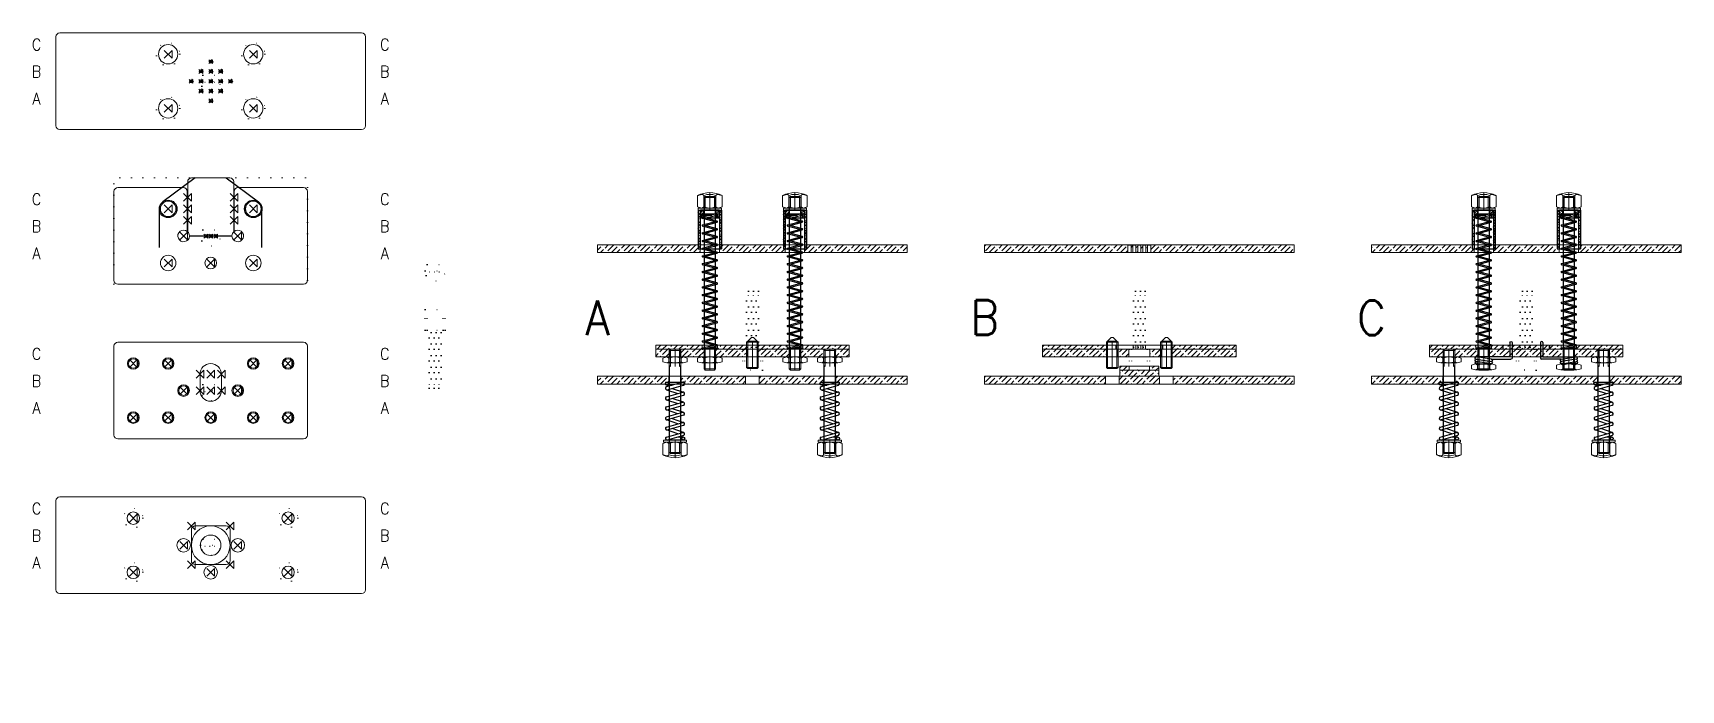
# Model space of a CAD drawing. Header units: millimetres. Extents: x 14 to 440, y -17 to 152.
import ezdxf
from ezdxf.enums import TextEntityAlignment as Align

# ---------------------------------------------------------------- set-up
doc = ezdxf.new("R2010")
doc.units = ezdxf.units.MM
doc.linetypes.add('ACAD_ISO07W100', pattern=[3, 0.1, -2.9])
doc.linetypes.add('DASHDOT', pattern=[25.4, 12.7, -6.3, 0.1, -6.3])
doc.layers.get('0').update_dxf_attribs({"color": 18, "lineweight": 13, "true_color": 0x000000})
for name, color, linetype, lineweight, true_color in [('1.Plates ... 1.0.Top view', 18, 'Continuous', 13, 0x000000), ('1.Plates ... 1.1.Route+chamfer', 18, 'ACAD_ISO07W100', 13, 0x000000), ('1.Plates ... 1.2.Side view', 18, 'Continuous', 13, 0x000000), ('1.Plates ... 1.3.Tracing', 18, 'Continuous', 9, 0x000000), ('4.Standard parts', 18, 'Continuous', 13, 0x000000)]:
    doc.layers.add(name, color=color, linetype=linetype, lineweight=lineweight, true_color=true_color)
doc.layers.add('2.Custom parts ... 2.1.Rods', color=2, linetype='Continuous', lineweight=25)
doc.layers.add('2.Custom parts ... 2.2.Tubes', color=2, linetype='Continuous', lineweight=25)
doc.layers.add('3.Springs', color=4, linetype='Continuous')
doc.layers.add('8.TO92 outlines', color=18, linetype='ACAD_ISO07W100', true_color=0x000000)
doc.layers.add('9.Dimensions', color=18, linetype='Continuous', true_color=0x000000)
doc.styles.add('textstyle3', font='Standard')

msp = doc.modelspace()

# ---------------------------------------------------------------- texts
at = {"layer": '9.Dimensions', "style": 'textstyle3'}
for s, height, p in [('C', 3, (15, 151)), ('C', 3, (105, 151)), ('B', 3, (15, 144)), ('B', 3, (105, 144)), ('A', 3, (15, 137)), ('A', 3, (105, 137)), ('C', 3, (15, 111)), ('C', 3, (105, 111)), ('B', 3, (15, 104)), ('B', 3, (105, 104)), ('A', 3, (15, 97)), ('A', 3, (105, 97)), ('A', 9, (160, 83.3)), ('B', 9, (260, 83.41)), ('C', 9, (360, 83.3)), ('C', 3, (15, 71)), ('C', 3, (105, 71)), ('B', 3, (15, 64)), ('B', 3, (105, 64)), ('A', 3, (15, 57)), ('A', 3, (105, 57)), ('C', 3, (15, 31)), ('C', 3, (105, 31)), ('B', 3, (15, 24)), ('B', 3, (105, 24)), ('A', 3, (15, 17)), ('A', 3, (105, 17))]:
    msp.add_text(s, height=height, dxfattribs=at).set_placement(p, align=Align.TOP_CENTER)

# ---------------------------------------------------------------- blocks, each defined once
blk = doc.blocks.new('M3_thread_hole')
at = {"color": 0, "linetype": 'Continuous', "lineweight": 0}
for radius in [1.5, 1.23]:
    blk.add_circle((0, 0), radius, dxfattribs=at)
blk = doc.blocks.new('M3_thread_hole_a')
at = {"color": 0, "linetype": 'Continuous', "lineweight": 0}
for p, q in [((0, 1.5), (2, 1.5)), ((0, 1.2295), (2, 1.2295)), ((0, -1.2295), (2, -1.2295)), ((0, -1.5), (2, -1.5))]:
    blk.add_line(p, q, dxfattribs=at)
blk = doc.blocks.new('spring_0.8x5x15')
at = {"color": 0}
for p, q in [((-2.23, 13.02), (0.75, 12.03)), ((1.99, 14.98), (-2.21, 13.78)), ((-2.1, 15), (2.1, 15)), ((-2.1, 14.2), (-0.76, 14.2)), ((-1.99, 13.02), (2.21, 14.22)), ((-0.75, 13.37), (2.23, 12.38)), ((-2.23, 10.42), (0.75, 9.43)), ((-2.21, 11.18), (1.99, 12.38)), ((-2.21, 8.58), (1.99, 9.78)), ((-1.99, 10.42), (2.21, 11.62)), ((-1.99, 7.82), (2.21, 9.02)), ((2.23, 9.78), (-0.75, 10.77)), ((0.75, 6.83), (-2.23, 7.82)), ((0.75, 4.23), (-2.23, 5.22)), ((-2.21, 5.98), (1.99, 7.18)), ((-2.21, 3.38), (1.99, 4.58)), ((2.21, 6.42), (-1.99, 5.22)), ((-0.75, 8.17), (2.23, 7.18)), ((-0.75, 5.57), (2.23, 4.58)), ((0.75, 1.63), (-2.23, 2.62)), ((-2.21, 0.78), (1.99, 1.98)), ((2.1, 0), (-2.1, 0)), ((-1.99, 2.62), (2.21, 3.82)), ((2.21, 1.22), (-1.99, 0.02)), ((2.23, 1.98), (-0.75, 2.97)), ((0.76, 0.8), (2.1, 0.8))]:
    blk.add_line(p, q, dxfattribs=at)
for centre in [(-2.1, 14.6), (2.1, 0.4)]:
    blk.add_circle(centre, 0.4, dxfattribs=at)
for centre, start, end in [((-2.1, 13.4), 105.9454, 285.9454), ((2.1, 14.6), 285.9454, 105.9454), ((-2.1, 10.8), 105.9454, 285.9454), ((-2.1, 8.2), 105.9454, 285.9454), ((2.1, 12), 285.9454, 105.9454), ((2.1, 9.4), 285.9454, 105.9454), ((-2.1, 5.6), 105.9454, 285.9454), ((2.1, 6.8), 285.9454, 105.9454), ((2.1, 4.2), 285.9454, 105.9454), ((-2.1, 3), 105.9454, 285.9454), ((-2.1, 0.4), 105.9454, 285.9454), ((2.1, 1.6), 285.9454, 105.9454)]:
    blk.add_arc(centre, 0.4, start, end, dxfattribs=at)
blk = doc.blocks.new('spring_tube')
at = {"transparency": 33554687}
h = blk.add_hatch(dxfattribs=at)
h.set_pattern_fill('ACAD_ISO02W100', color=0, scale=0.1, angle=45, style=0, pattern_type=0)
h.paths.add_polyline_path([(-3, 10), (-3, 0), (-2.5, 0), (-2.5, 10)], flags=0)
h.paths.add_polyline_path([(2.5, 10), (3, 10), (3, 0), (2.5, 0)], flags=0)
at = {"color": 0}
for p, q in [((-3, 10), (-3, 0)), ((-3, 10), (-2.5, 10)), ((-2.5, 10), (-2.5, 0)), ((-2.5, 10), (2.5, 10)), ((2.5, 10), (2.5, 0)), ((2.5, 10), (3, 10)), ((3, 10), (3, 0)), ((-3, 0), (-2.5, 0)), ((-2.5, 0), (2.5, 0)), ((2.5, 0), (3, 0))]:
    blk.add_line(p, q, dxfattribs=at)
blk = doc.blocks.new('spring_stopper')
at = {"transparency": 33554687}
h = blk.add_hatch(dxfattribs=at)
h.set_pattern_fill('ACAD_ISO02W100', color=0, scale=0.1, angle=45, style=0, pattern_type=0)
h.paths.add_polyline_path([(2, 0), (2.45, 0), (2.45, 2), (1.6, 2), (1.6, 1.17), (2, 1)], flags=0)
h.paths.add_polyline_path([(-2, 1), (-1.6, 1.17), (-1.6, 2), (-2.45, 2), (-2.45, 0), (-2, 0)], flags=0)
at = {"color": 0}
for p, q in [((-1.6, 2), (-2.45, 2)), ((-2.45, 2), (-2.45, 0)), ((-2.45, 0), (-2, 0)), ((-2, 1), (-1.6, 1.17)), ((-2, 0), (-2, 1)), ((-2, 0), (2, 0)), ((1.6, 2), (-1.6, 2)), ((-1.6, 2), (-1.6, 1.17)), ((-1.6, 1.17), (-1.6, 0)), ((2.45, 2), (1.6, 2)), ((1.6, 1.17), (1.6, 2)), ((1.6, 0), (1.6, 1.17)), ((1.6, 1.17), (2, 1)), ((2, 0), (2, 1)), ((2, 0), (2.45, 0)), ((2.45, 0), (2.45, 2))]:
    blk.add_line(p, q, dxfattribs=at)
blk = doc.blocks.new('spring_0.3x4x35')
at = {"color": 0}
for p, q in [((1.82, 35), (-1.88, 34.15)), ((-1.85, 35), (1.85, 35)), ((-1.85, 34.7), (0.53, 34.7)), ((-1.82, 33.85), (1.88, 34.7)), ((-1.89, 33.86), (1.28, 33)), ((-1.89, 32.14), (1.81, 33.14)), ((1.28, 31), (-1.89, 31.86)), ((-1.89, 30.14), (1.81, 31.14)), ((1.28, 29), (-1.89, 29.86)), ((-1.81, 31.86), (1.89, 32.86)), ((-1.81, 29.86), (1.89, 30.86)), ((1.89, 31.14), (-1.28, 32)), ((1.89, 29.14), (-1.28, 30)), ((1.89, 33.14), (-1.23, 33.99)), ((-1.89, 28.14), (1.81, 29.14)), ((1.28, 27), (-1.89, 27.86)), ((-1.89, 26.14), (1.81, 27.14)), ((1.28, 25), (-1.89, 25.86)), ((-1.81, 27.86), (1.89, 28.86)), ((-1.81, 25.86), (1.89, 26.86)), ((1.89, 27.14), (-1.28, 28)), ((1.89, 25.14), (-1.28, 26)), ((-1.89, 24.14), (1.81, 25.14)), ((1.28, 23), (-1.89, 23.86)), ((-1.89, 22.14), (1.81, 23.14)), ((1.28, 21), (-1.89, 21.86)), ((-1.81, 23.86), (1.89, 24.86)), ((-1.81, 21.86), (1.89, 22.86)), ((1.89, 23.14), (-1.28, 24)), ((1.89, 21.14), (-1.28, 22)), ((-1.89, 20.14), (1.81, 21.14)), ((1.28, 19), (-1.89, 19.86)), ((-1.89, 18.14), (1.81, 19.14)), ((1.28, 17), (-1.89, 17.86)), ((-1.89, 16.14), (1.81, 17.14)), ((-1.81, 19.86), (1.89, 20.86)), ((-1.81, 17.86), (1.89, 18.86)), ((1.89, 19.14), (-1.28, 20)), ((1.89, 17.14), (-1.28, 18)), ((1.28, 15), (-1.89, 15.86)), ((-1.89, 14.14), (1.81, 15.14)), ((1.28, 13), (-1.89, 13.86)), ((-1.89, 12.14), (1.81, 13.14)), ((-1.81, 15.86), (1.89, 16.86)), ((-1.81, 13.86), (1.89, 14.86)), ((-1.81, 11.86), (1.89, 12.86)), ((1.89, 15.14), (-1.28, 16)), ((1.89, 13.14), (-1.28, 14)), ((1.28, 11), (-1.89, 11.86)), ((-1.89, 10.14), (1.81, 11.14)), ((1.28, 9), (-1.89, 9.86)), ((-1.89, 8.14), (1.81, 9.14)), ((-1.81, 9.86), (1.89, 10.86)), ((-1.81, 7.86), (1.89, 8.86)), ((1.89, 11.14), (-1.28, 12)), ((1.89, 9.14), (-1.28, 10)), ((1.28, 7), (-1.89, 7.86)), ((-1.89, 6.14), (1.81, 7.14)), ((1.28, 5), (-1.89, 5.86)), ((-1.89, 4.14), (1.81, 5.14)), ((-1.81, 5.86), (1.89, 6.86)), ((-1.81, 3.86), (1.89, 4.86)), ((1.89, 7.14), (-1.28, 8)), ((1.89, 5.14), (-1.28, 6)), ((1.28, 3), (-1.89, 3.86)), ((-1.89, 2.14), (1.81, 3.14)), ((1.23, 1.01), (-1.89, 1.86)), ((1.82, 1.15), (-1.88, 0.3)), ((1.85, 0), (-1.85, 0)), ((-1.82, 0), (1.88, 0.85)), ((-1.81, 1.86), (1.89, 2.86)), ((1.89, 3.14), (-1.28, 4)), ((1.89, 1.14), (-1.28, 2)), ((1.85, 0.3), (-0.53, 0.3))]:
    blk.add_line(p, q, dxfattribs=at)
for centre in [(-1.85, 34.85), (1.85, 0.15)]:
    blk.add_circle(centre, 0.15, dxfattribs=at)
for centre, start, end in [((-1.85, 34), 102.9381, 282.9381), ((1.85, 34.85), 282.9381, 102.9381), ((-1.85, 32), 105.124, 285.124), ((-1.85, 30), 105.124, 285.124), ((1.85, 33), 285.124, 105.124), ((1.85, 31), 285.124, 105.124), ((-1.85, 28), 105.124, 285.124), ((-1.85, 26), 105.124, 285.124), ((1.85, 29), 285.124, 105.124), ((1.85, 27), 285.124, 105.124), ((-1.85, 24), 105.124, 285.124), ((-1.85, 22), 105.124, 285.124), ((1.85, 25), 285.124, 105.124), ((1.85, 23), 285.124, 105.124), ((-1.85, 20), 105.124, 285.124), ((-1.85, 18), 105.124, 285.124), ((1.85, 21), 285.124, 105.124), ((1.85, 19), 285.124, 105.124), ((1.85, 17), 285.124, 105.124), ((-1.85, 16), 105.124, 285.124), ((-1.85, 14), 105.124, 285.124), ((1.85, 15), 285.124, 105.124), ((1.85, 13), 285.124, 105.124), ((-1.85, 12), 105.124, 285.124), ((-1.85, 10), 105.124, 285.124), ((1.85, 11), 285.124, 105.124), ((1.85, 9), 285.124, 105.124), ((-1.85, 8), 105.124, 285.124), ((-1.85, 6), 105.124, 285.124), ((1.85, 7), 285.124, 105.124), ((1.85, 5), 285.124, 105.124), ((-1.85, 4), 105.124, 285.124), ((-1.85, 2), 105.124, 285.124), ((-1.85, 0.15), 102.9381, 282.9381), ((1.85, 3), 285.124, 105.124), ((1.85, 1), 282.9381, 102.9381)]:
    blk.add_arc(centre, 0.15, start, end, dxfattribs=at)
blk = doc.blocks.new('M3_thin_nut')
at = {"color": 0, "linetype": 'Continuous', "lineweight": 0}
for p, q in [((-0.775, 2.1), (-0.475, 3.175426)), ((-0.775, 0), (-0.775, 2.1)), ((-0.775, 2.1), (-0.475, 1.587713)), ((-0.475, 1.587713), (-0.775, 0.3)), ((-0.775, 0), (-0.775, -2.1)), ((0.775, 2.1), (0.475, 3.175426)), ((0.775, 2.1), (0.475, 1.587713)), ((0.475, 1.587713), (0.775, 0.3)), ((0.775, 0), (0.775, 2.1)), ((0.775, 0), (0.775, -2.1)), ((-0.475, -1.587713), (-0.775, -0.3)), ((-0.775, -2.1), (-0.475, -1.587713)), ((-0.775, -2.1), (-0.475, -3.175426)), ((0.475, -1.587713), (0.775, -0.3)), ((0.775, -2.1), (0.475, -1.587713)), ((0.775, -2.1), (0.475, -3.175426))]:
    blk.add_line(p, q, dxfattribs=at)
for p, q in [((-0.475, 3.175426), (0.475, 3.175426)), ((-0.475, 1.587713), (0.475, 1.587713)), ((-0.475, -1.587713), (0.475, -1.587713)), ((-0.475, -3.175426), (0.475, -3.175426))]:
    blk.add_line(p, q)
blk = doc.blocks.new('M3_washer')
at = {"color": 0, "linetype": 'Continuous', "lineweight": 0}
for p, q in [((-0.25, 3), (0.25, 3)), ((-0.25, -3), (-0.25, 3)), ((0.25, 3), (0.25, -3)), ((0.25, -3), (-0.25, -3))]:
    blk.add_line(p, q, dxfattribs=at)
at = {"color": 12, "linetype": 'DASHDOT', "lineweight": 0}
blk.add_line((-0.25, 0), (0.25, 0), dxfattribs=at)
blk = doc.blocks.new('M3_blind_nut')
at = {"color": 12, "linetype": 'DASHDOT'}
blk.add_line((-2.8, 0), (1.2, 0), dxfattribs=at)
at = {"color": 0, "linetype": 'Continuous', "lineweight": 0}
for p, q in [((-2.05, 3.18), (0, 3.18)), ((-2.05, 1.59), (0, 1.59)), ((0.9, 3.18), (0, 3.18)), ((0.9, 1.59), (0, 1.59)), ((1.2, 2.1), (0.9, 3.18)), ((1.2, 2.1), (0.9, 1.59)), ((0.9, 1.59), (1.2, 0.3)), ((1.2, 0), (1.2, 2.1)), ((1.2, 0), (1.2, -2.1)), ((-2.05, -1.59), (0, -1.59)), ((-2.05, -3.18), (0, -3.18)), ((0.9, -1.59), (0, -1.59)), ((0.9, -3.18), (0, -3.18)), ((0.9, -1.59), (1.2, -0.3)), ((1.2, -2.1), (0.9, -1.59)), ((1.2, -2.1), (0.9, -3.18))]:
    blk.add_line(p, q, dxfattribs=at)
for centre, radius, start, end in [((4.3, 0), 7.1, 153.4218, 206.5782), ((2, 0), 4.35, 158.6001, 201.3999)]:
    blk.add_arc(centre, radius, start, end)
for points in [[(-2.05, 3.18), (-2.6, 1.8), (-2.05, 1.59)], [(-2.05, -3.18), (-2.6, -1.8), (-2.05, -1.59)]]:
    blk.add_open_spline(points, degree=2)
blk = doc.blocks.new('lower_rod')
at = {"color": 0, "linetype": 'Continuous', "lineweight": 0}
for p, q in [((-1.1935, 0), (-1.5, -0.3)), ((-1.5, -0.3), (0, -0.3)), ((-1.5, -0.3), (-1.5, -4.2)), ((-1.1935, -4.5), (-1.5, -4.2)), ((0, 0), (-1.1935, 0)), ((-1.1935, -4.5), (-1.1935, 0)), ((0, 0), (1.1935, 0)), ((1.5, -0.3), (0, -0.3)), ((1.1935, 0), (1.5, -0.3)), ((1.1935, -4.5), (1.1935, 0)), ((1.1935, -4.5), (1.5, -4.2)), ((1.5, -0.3), (1.5, -4.2)), ((-1.1935, -24), (-1.5, -24.3)), ((-1.5, -26.7), (-1.5, -24.3)), ((-1.1935, -24), (-1.1935, -27)), ((1.1935, -24), (1.5, -24.3)), ((1.1935, -24), (1.1935, -27)), ((1.5, -26.7), (1.5, -24.3)), ((-1.1935, -27), (-1.5, -26.7)), ((-1.5, -26.7), (0, -26.7)), ((0, -27), (-1.1935, -27)), ((1.5, -26.7), (0, -26.7)), ((0, -27), (1.1935, -27)), ((1.1935, -27), (1.5, -26.7))]:
    blk.add_line(p, q, dxfattribs=at)
at = {"color": 0}
for p, q in [((-1.5, -4.2), (-1.5, -24.3)), ((1.5, -24.3), (1.5, -4.2))]:
    blk.add_line(p, q, dxfattribs=at)
at = {"color": 0, "linetype": 'DASHDOT', "lineweight": 0}
for p, q in [((0, 0), (0, -4.5)), ((0, -27), (0, -24))]:
    blk.add_line(p, q, dxfattribs=at)
blk = doc.blocks.new('upper_rod')
at = {"color": 0, "linetype": 'Continuous', "lineweight": 0}
for p, q in [((-1.1935, 44.9), (-1.5, 44.6)), ((-1.5, 44.6), (0, 44.6)), ((-1.5, 44.6), (-1.5, 42.2)), ((0, 44.9), (-1.1935, 44.9)), ((-1.1935, 41.9), (-1.1935, 44.9)), ((0, 44.9), (1.1935, 44.9)), ((1.5, 44.6), (0, 44.6)), ((1.1935, 44.9), (1.5, 44.6)), ((1.1935, 41.9), (1.1935, 44.9)), ((1.5, 44.6), (1.5, 42.2)), ((-1.1935, 41.9), (-1.5, 42.2)), ((1.1935, 41.9), (1.5, 42.2)), ((-1.1935, 6), (-1.5, 5.7)), ((-1.5, 0.3), (-1.5, 5.7)), ((-1.1935, 6), (-1.1935, 0)), ((1.1935, 6), (1.5, 5.7)), ((1.1935, 6), (1.1935, 0)), ((1.5, 0.3), (1.5, 5.7)), ((-1.1935, 0), (-1.5, 0.3)), ((-1.5, 0.3), (0, 0.3)), ((0, 0), (-1.1935, 0)), ((1.5, 0.3), (0, 0.3)), ((0, 0), (1.1935, 0)), ((1.1935, 0), (1.5, 0.3))]:
    blk.add_line(p, q, dxfattribs=at)
at = {"color": 0, "linetype": 'DASHDOT', "lineweight": 0}
for p, q in [((0, 44.9), (0, 41.9)), ((0, 0), (0, 6))]:
    blk.add_line(p, q, dxfattribs=at)
at = {"color": 0}
for p, q in [((-1.5, 42.2), (-1.5, 5.7)), ((1.5, 5.7), (1.5, 42.2))]:
    blk.add_line(p, q, dxfattribs=at)
blk = doc.blocks.new('M3_adj_screw')
at = {"color": 0, "linetype": 'Continuous', "lineweight": 0}
for p, q in [((-0.274, 0), (-1.1935, -0.9)), ((-1.1935, -0.9), (-1.5, -1.2)), ((-1.5, -1.2), (0, -1.2)), ((-1.5, -7.7), (-1.5, -1.2)), ((0, -0.9), (-1.1935, -0.9)), ((-1.1935, -0.9), (-1.1935, -8)), ((0, -0.9), (1.1935, -0.9)), ((1.5, -1.2), (0, -1.2)), ((0.274, 0), (1.1935, -0.9)), ((1.1935, -0.9), (1.5, -1.2)), ((1.1935, -0.9), (1.1935, -8)), ((1.5, -7.7), (1.5, -1.2)), ((-1.1935, -8), (-1.5, -7.7)), ((-1.5, -7.7), (0, -7.7)), ((0, -8), (-1.1935, -8)), ((1.5, -7.7), (0, -7.7)), ((0, -8), (1.1935, -8)), ((1.1935, -8), (1.5, -7.7))]:
    blk.add_line(p, q, dxfattribs=at)
at = {"color": 0}
blk.add_line((-0.274, 0), (0.274, 0), dxfattribs=at)
at = {"color": 12, "linetype": 'DASHDOT', "lineweight": 0}
blk.add_line((0, -8), (0, -0.9), dxfattribs=at)
blk = doc.blocks.new('M5_washer')
at = {"color": 0, "linetype": 'Continuous', "lineweight": 0}
for radius in [5, 2.65]:
    blk.add_circle((0, 0), radius, dxfattribs=at)
blk = doc.blocks.new('tspring_0.6x4.5x1.8')
at = {"color": 0}
for p, q in [((-7.35, 5.5), (-7.35, 1.5)), ((-6.75, 5.5), (-6.75, 1.8)), ((-1.95, 1.2), (-7.05, 1.2)), ((-6.75, 1.8), (1.95, 1.8)), ((-2, 1.2), (1.9, 1.8)), ((1.9, 1.2), (-2, 0.6)), ((1.95, 0), (-1.95, 0)), ((-1.9, 0), (2, 0.6))]:
    blk.add_line(p, q, dxfattribs=at)
blk.add_circle((1.95, 0.3), 0.3, dxfattribs=at)
for centre, start, end in [((-7.05, 5.5), 0, 180), ((-7.05, 1.5), 180, 270), ((-1.95, 0.9), 90, 291.1272), ((-1.95, 0.3), 90, 278.7462), ((1.95, 1.5), 270, 98.7462), ((1.95, 0.9), 270, 98.7462)]:
    blk.add_arc(centre, 0.3, start, end, dxfattribs=at)
blk = doc.blocks.new('TO92_top')
at = {"color": 0, "linetype": 'ByBlock', "lineweight": -2}
for p, q in [((-2.6, 0), (2.6, 0)), ((-2.05, 1.6), (2.05, 1.6))]:
    blk.add_line(p, q, dxfattribs=at)
at = {"color": 0, "linetype": 'ByBlock', "lineweight": -2, "flags": 128}
for points in [[(-1.54, -0.25), (-1, -0.25), (-1, 0.25), (-1.54, 0.25)], [(-0.27, -0.25), (0.27, -0.25), (0.27, 0.25), (-0.27, 0.25)], [(1, -0.25), (1.54, -0.25), (1.54, 0.25), (1, 0.25)]]:
    blk.add_lwpolyline(points, close=True, dxfattribs=at)
at = {"color": 0, "linetype": 'ByBlock', "lineweight": -2}
blk.add_arc((0, 0), 2.6, 142.0201, 37.9799, dxfattribs=at)
blk = doc.blocks.new('TO92_front')
at = {"color": 0, "linetype": 'ByBlock', "lineweight": -2}
for p, q in [((-2.6, 5.4), (2.6, 5.4)), ((-2.6, 0), (-2.6, 5.4)), ((-2.05, 0), (-2.05, 5.4)), ((2.05, 0), (2.05, 5.4)), ((2.6, 0), (2.6, 5.4)), ((-2.6, 0), (2.6, 0))]:
    blk.add_line(p, q, dxfattribs=at)
at = {"color": 0, "linetype": 'ByBlock', "lineweight": -2, "flags": 128}
for points in [[(-1.54, -15), (-1, -15), (-1, 0), (-1.54, 0)], [(-0.27, -15), (0.27, -15), (0.27, 0), (-0.27, 0)], [(1, -15), (1.54, -15), (1.54, 0), (1, 0)]]:
    blk.add_lwpolyline(points, close=True, dxfattribs=at)
blk = doc.blocks.new('trace_large')
at = {"layer": '1.Plates ... 1.3.Tracing'}
for p, q in [((-1, 1), (1, -1)), ((1, 1), (-1, -1)), ((1, -1), (1, 1))]:
    blk.add_line(p, q, dxfattribs=at)
blk = doc.blocks.new('Trace_small')
at = {"layer": '1.Plates ... 1.3.Tracing'}
for p, q in [((-0.5, 0.5), (0.5, -0.5)), ((0.5, 0.5), (-0.5, -0.5)), ((0.5, -0.5), (0.5, 0.5))]:
    blk.add_line(p, q, dxfattribs=at)

# ---------------------------------------------------------------- hatches: boundary and pattern name
at = {"layer": '1.Plates ... 1.2.Side view', "transparency": 33554687}
h = msp.add_hatch(dxfattribs=at)
h.set_pattern_fill('ACAD_ISO02W100', color=256, scale=0.2, angle=45, style=0, pattern_type=0)
h.paths.add_polyline_path([(186, 97.7), (160, 97.7), (160, 95.7), (186.5, 95.7), (186.5, 96.7), (186, 96.7)], flags=0)
h.paths.add_polyline_path([(213.5, 95.7), (240, 95.7), (240, 97.7), (214, 97.7), (214, 96.7), (213.5, 96.7)], flags=0)
h.paths.add_polyline_path([(192, 97.7), (192, 96.7), (191.5, 96.7), (191.5, 95.7), (208.5, 95.7), (208.5, 96.7), (208, 96.7), (208, 97.7)], flags=0)
h = msp.add_hatch(dxfattribs=at)
h.set_pattern_fill('ACAD_ISO02W100', color=256, scale=0.2, angle=45, style=0, pattern_type=0)
h.paths.add_polyline_path([(302.14, 97.62), (302.14, 95.7), (301.67, 95.7), (301.67, 97.62), (301.87, 97.7), (301.94, 97.7)], flags=0)
h.paths.add_polyline_path([(302.94, 97.62), (302.94, 95.7), (340, 95.7), (340, 97.7), (303.14, 97.7)], flags=0)
h.paths.add_polyline_path([(260, 95.7), (297.06, 95.7), (297.06, 97.62), (296.86, 97.7), (260, 97.7)], flags=0)
h.paths.add_polyline_path([(300.87, 97.62), (300.87, 95.7), (300.4, 95.7), (300.4, 97.62), (300.6, 97.7), (300.67, 97.7)], flags=0)
h.paths.add_polyline_path([(299.4, 97.7), (299.6, 97.62), (299.6, 95.7), (299.13, 95.7), (299.13, 97.62), (299.33, 97.7)], flags=0)
h.paths.add_polyline_path([(298.13, 97.7), (298.06, 97.7), (297.86, 97.62), (297.86, 95.7), (298.33, 95.7), (298.33, 97.62)], flags=0)
h = msp.add_hatch(dxfattribs=at)
h.set_pattern_fill('ACAD_ISO02W100', color=256, scale=0.2, angle=45, style=0, pattern_type=0)
h.paths.add_polyline_path([(386, 97.7), (360, 97.7), (360, 95.7), (386.5, 95.7), (386.5, 96.7), (386, 96.7)], flags=0)
h.paths.add_polyline_path([(413.5, 95.7), (440, 95.7), (440, 97.7), (414, 97.7), (414, 96.7), (413.5, 96.7)], flags=0)
h.paths.add_polyline_path([(392, 97.7), (392, 96.7), (391.5, 96.7), (391.5, 95.7), (408.5, 95.7), (408.5, 96.7), (408, 96.7), (408, 97.7)], flags=0)
h = msp.add_hatch(dxfattribs=at)
h.set_pattern_fill('ACAD_ISO02W100', color=256, scale=0.2, angle=45, style=0, pattern_type=0)
h.paths.add_polyline_path([(198.5, 71.71), (191, 71.71), (191, 70.71), (198.5, 70.71)], flags=0)
h.paths.add_polyline_path([(175, 70.71), (187, 70.71), (187, 71.71), (175, 71.71)], flags=0)
h.paths.add_polyline_path([(209, 71.71), (201.5, 71.71), (201.5, 70.71), (209, 70.71)], flags=0)
h.paths.add_polyline_path([(225, 71.71), (213, 71.71), (213, 70.71), (225, 70.71)], flags=0)
h = msp.add_hatch(dxfattribs=at)
h.set_pattern_fill('ACAD_ISO02W100', color=256, scale=0.2, angle=45, style=0, pattern_type=0)
h.paths.add_polyline_path([(187.5, 70.7), (181.5, 70.7), (181.5, 68.7), (187.5, 68.7)], flags=0)
h.paths.add_polyline_path([(218.5, 70.7), (212.5, 70.7), (212.5, 68.7), (218.5, 68.7)], flags=0)
h.paths.add_polyline_path([(175, 68.7), (178.5, 68.7), (178.5, 70.7), (175, 70.7)], flags=0)
h.paths.add_polyline_path([(221.5, 68.7), (225, 68.7), (225, 70.7), (221.5, 70.7)], flags=0)
h.paths.add_polyline_path([(209.5, 70.7), (209.5, 68.7), (201.5, 68.7), (201.5, 70.7)], flags=0)
h.paths.add_polyline_path([(190.5, 68.7), (198.5, 68.7), (198.5, 70.7), (190.5, 70.7)], flags=0)
h = msp.add_hatch(dxfattribs=at)
h.set_pattern_fill('ACAD_ISO02W100', color=256, scale=0.2, angle=45, style=0, pattern_type=0)
h.paths.add_polyline_path([(308.5, 70.71), (325, 70.71), (325, 71.71), (308.5, 71.71)], flags=0)
h.paths.add_polyline_path([(291.5, 71.71), (291.5, 70.71), (275, 70.71), (275, 71.71)], flags=0)
h = msp.add_hatch(dxfattribs=at)
h.set_pattern_fill('ACAD_ISO02W100', color=256, scale=0.2, angle=45, style=0, pattern_type=0)
h.paths.add_polyline_path([(325, 70.7), (308.5, 70.7), (308.5, 68.7), (325, 68.7)], flags=0)
h.paths.add_polyline_path([(291.5, 70.7), (275, 70.7), (275, 68.7), (291.5, 68.7)], flags=0)
h.paths.add_polyline_path([(305.5, 70.7), (302.75, 70.7), (302.75, 68.7), (305.5, 68.7)], flags=0)
h.paths.add_polyline_path([(294.5, 68.7), (297.25, 68.7), (297.25, 70.7), (294.5, 70.7)], flags=0)
h = msp.add_hatch(dxfattribs=at)
h.set_pattern_fill('ACAD_ISO02W100', color=256, scale=0.2, angle=45, style=0, pattern_type=0)
h.paths.add_polyline_path([(394.05, 70.71), (405.95, 70.71), (405.95, 71.71), (394.05, 71.71)], flags=0)
h.paths.add_polyline_path([(409, 71.71), (409, 70.71), (406.05, 70.71), (406.05, 71.71)], flags=0)
h.paths.add_polyline_path([(391, 71.71), (391, 70.71), (393.95, 70.71), (393.95, 71.71)], flags=0)
h.paths.add_polyline_path([(413, 71.71), (413, 70.71), (425, 70.71), (425, 71.71)], flags=0)
h.paths.add_polyline_path([(387, 71.71), (387, 70.71), (375, 70.71), (375, 71.71)], flags=0)
h = msp.add_hatch(dxfattribs=at)
h.set_pattern_fill('ACAD_ISO02W100', color=256, scale=0.2, angle=45, style=0, pattern_type=0)
h.paths.add_polyline_path([(412.5, 70.7), (412.5, 68.7), (418.5, 68.7), (418.5, 70.7)], flags=0)
h.paths.add_polyline_path([(409.5, 70.7), (409.5, 68.7), (390.5, 68.7), (390.5, 70.7)], flags=0)
h.paths.add_polyline_path([(421.5, 70.7), (421.5, 68.7), (425, 68.7), (425, 70.7)], flags=0)
h.paths.add_polyline_path([(381.5, 68.7), (387.5, 68.7), (387.5, 70.7), (381.5, 70.7)], flags=0)
h.paths.add_polyline_path([(378.5, 70.7), (375, 70.7), (375, 68.7), (378.5, 68.7)], flags=0)
h = msp.add_hatch(dxfattribs=at)
h.set_pattern_fill('ACAD_ISO02W100', color=256, scale=0.2, angle=45, style=0, pattern_type=0)
h.paths.add_polyline_path([(295, 63.75), (305, 63.75), (305, 65.25), (295, 65.25)], flags=0)
h = msp.add_hatch(dxfattribs=at)
h.set_pattern_fill('ACAD_ISO02W100', color=256, scale=0.2, angle=45, style=0, pattern_type=0)
h.paths.add_polyline_path([(181.6, 62.2), (182.5, 62.2), (182.5, 61.7), (198.25, 61.7), (198.25, 63.7), (181.6, 63.7)], flags=0)
h.paths.add_polyline_path([(178.4, 63.7), (160, 63.7), (160, 61.7), (177.5, 61.7), (177.5, 62.2), (178.4, 62.2)], flags=0)
h.paths.add_polyline_path([(218.4, 63.7), (218.4, 62.2), (217.5, 62.2), (217.5, 61.7), (201.75, 61.7), (201.75, 63.7)], flags=0)
h.paths.add_polyline_path([(221.6, 63.7), (221.6, 62.2), (222.5, 62.2), (222.5, 61.7), (240, 61.7), (240, 63.7)], flags=0)
h = msp.add_hatch(dxfattribs=at)
h.set_pattern_fill('ACAD_ISO02W100', color=256, scale=0.2, angle=45, style=0, pattern_type=0)
h.paths.add_polyline_path([(308.75, 63.7), (308.75, 61.7), (340, 61.7), (340, 63.7)], flags=0)
h.paths.add_polyline_path([(260, 63.7), (260, 61.7), (291.25, 61.7), (291.25, 63.7)], flags=0)
h.paths.add_polyline_path([(294.75, 61.7), (305.25, 61.7), (305.25, 63.7), (294.75, 63.7)], flags=0)
h = msp.add_hatch(dxfattribs=at)
h.set_pattern_fill('ACAD_ISO02W100', color=256, scale=0.2, angle=45, style=0, pattern_type=0)
h.paths.add_polyline_path([(382.5, 61.7), (417.5, 61.7), (418.4, 61.7), (418.4, 62.2), (418.4, 63.7), (381.6, 63.7), (381.6, 62.2), (381.6, 61.7)], flags=0)
h.paths.add_polyline_path([(421.6, 62.2), (421.6, 61.7), (422.5, 61.7), (440, 61.7), (440, 63.7), (421.6, 63.7)], flags=0)
h.paths.add_polyline_path([(378.4, 62.2), (378.4, 61.7), (377.5, 61.7), (360, 61.7), (360, 63.7), (378.4, 63.7)], flags=0)
at = {"layer": '4.Standard parts', "transparency": 33554687}
h = msp.add_hatch(dxfattribs=at)
h.set_pattern_fill('ACAD_ISO02W100', color=256, scale=0.2, angle=45, style=0, pattern_type=0)
h.paths.add_polyline_path([(295, 66.3), (297.35, 66.3), (297.35, 65.3), (295, 65.3)], flags=0)
h.paths.add_polyline_path([(305, 66.3), (305, 65.3), (302.65, 65.3), (302.65, 66.3)], flags=0)

# ---------------------------------------------------------------- linework, layer by layer
at = {"layer": '1.Plates ... 1.0.Top view'}
for p, q in [((20, 151.5), (20, 128.5)), ((99, 152.5), (21, 152.5)), ((100, 128.5), (100, 151.5)), ((21, 127.5), (99, 127.5)), ((35, 88.5), (35, 111.5)), ((36, 112.5), (52.95, 112.5)), ((53.95, 101.16), (53.95, 111.5)), ((54.05, 101.07), (54.05, 114)), ((55.05, 115), (64.95, 115)), ((65.95, 101.07), (65.95, 114)), ((66.05, 101.16), (66.05, 111.5)), ((67.05, 112.5), (84, 112.5)), ((85, 111.5), (85, 88.5)), ((54.5, 100.05), (58.38, 100.05)), ((58.38, 99.95), (54.5, 99.95)), ((59.08, 100.05), (59.65, 100.05)), ((59.08, 99.95), (59.65, 99.95)), ((60.35, 100.05), (60.92, 100.05)), ((60.35, 99.95), (60.92, 99.95)), ((61.62, 100.05), (65.5, 100.05)), ((65.5, 99.95), (61.62, 99.95)), ((84, 87.5), (36, 87.5)), ((36, 72.5), (84, 72.5)), ((35, 48.5), (35, 71.5)), ((85, 71.5), (85, 48.5)), ((57.25, 64.25), (57.25, 60)), ((62.75, 64.25), (62.75, 60)), ((84, 47.5), (36, 47.5)), ((20, 31.5), (20, 8.5)), ((99, 32.5), (21, 32.5)), ((100, 8.5), (100, 31.5)), ((55, 24), (55, 16)), ((64, 25), (56, 25)), ((65, 16), (65, 24)), ((56, 15), (64, 15)), ((21, 7.5), (99, 7.5))]:
    msp.add_line(p, q, dxfattribs=at)
for centre, radius in [((49, 147), 2.5), ((71, 147), 2.5), ((60, 145.08), 0.4), ((57.46, 142.54), 0.4), ((60, 142.54), 0.4), ((62.54, 142.54), 0.4), ((54.92, 140), 0.4), ((57.46, 140), 0.4), ((57.46, 137.46), 0.4), ((60, 140), 0.4), ((60, 137.46), 0.4), ((62.54, 140), 0.4), ((62.54, 137.46), 0.4), ((65.08, 140), 0.4), ((49, 133), 2.5), ((60, 134.92), 0.4), ((71, 133), 2.5), ((49, 107), 2), ((71, 107), 2), ((49, 93), 2), ((60, 93), 1.5), ((71, 93), 2), ((40, 27), 1.6), ((80, 27), 1.6), ((53, 20), 1.75), ((67, 20), 1.75), ((40, 13), 1.6), ((60, 13), 1.75), ((80, 13), 1.6)]:
    msp.add_circle(centre, radius, dxfattribs=at)
for centre, radius, start, end in [((21, 151.5), 1, 90, 180), ((99, 151.5), 1, 0, 90), ((21, 128.5), 1, 180, 270), ((99, 128.5), 1, 270, 0), ((36, 111.5), 1, 90, 180), ((52.95, 111.5), 1, 0, 90), ((55.05, 114), 1, 90, 180), ((64.95, 114), 1, 0, 90), ((67.05, 111.5), 1, 90, 180), ((84, 111.5), 1, 0, 90), ((53, 100), 1.5, 50.7035, 358.0898), ((53, 100), 1.5, 1.9102, 45.573), ((58.73, 100.05), 0.35, 0, 180), ((58.73, 99.95), 0.35, 180, 0), ((60, 100.05), 0.35, 0, 180), ((60, 99.95), 0.35, 180, 0), ((61.27, 100.05), 0.35, 0, 180), ((61.27, 99.95), 0.35, 180, 0), ((67, 100), 1.5, 181.9102, 129.2965), ((67, 100), 1.5, 134.427, 178.0898), ((36, 88.5), 1, 180, 270), ((84, 88.5), 1, 270, 0), ((36, 71.5), 1, 90, 180), ((84, 71.5), 1, 0, 90), ((60, 64.25), 2.75, 0, 180), ((60, 60), 2.75, 180, 0), ((36, 48.5), 1, 180, 270), ((84, 48.5), 1, 270, 0), ((21, 31.5), 1, 90, 180), ((99, 31.5), 1, 0, 90), ((56, 24), 1, 90, 180), ((64, 24), 1, 0, 90), ((56, 16), 1, 180, 270), ((64, 16), 1, 270, 0), ((21, 8.5), 1, 180, 270), ((99, 8.5), 1, 270, 0)]:
    msp.add_arc(centre, radius, start, end, dxfattribs=at)
at = {"layer": '1.Plates ... 1.1.Route+chamfer', "flags": 128}
msp.add_lwpolyline([(35, 87.5), (85, 87.5), (85, 115), (35, 115)], close=True, dxfattribs=at)
at = {"layer": '1.Plates ... 1.1.Route+chamfer'}
for centre, radius in [((49, 147), 3), ((71, 147), 3), ((60, 145.08), 0.6), ((54.92, 140), 0.6), ((57.46, 142.54), 0.6), ((57.46, 140), 0.6), ((60, 142.54), 0.6), ((60, 140), 0.6), ((62.54, 142.54), 0.6), ((62.54, 140), 0.6), ((65.08, 140), 0.6), ((57.46, 137.46), 0.6), ((60, 137.46), 0.6), ((62.54, 137.46), 0.6), ((49, 133), 3), ((60, 134.92), 0.6), ((71, 133), 3), ((40, 27), 2.5), ((80, 27), 2.5), ((40, 13), 2.5), ((80, 13), 2.5)]:
    msp.add_circle(centre, radius, dxfattribs=at)
at = {"layer": '1.Plates ... 1.2.Side view'}
for p, q in [((160, 97.7), (160, 95.7)), ((186, 97.7), (160, 97.7)), ((160, 95.7), (186.5, 95.7)), ((186.5, 97.7), (186, 97.7)), ((186, 97.7), (186, 96.7)), ((186, 96.7), (186.5, 96.7)), ((191.5, 97.7), (186.5, 97.7)), ((186.5, 97.7), (186.5, 96.7)), ((186.5, 96.7), (186.5, 95.7)), ((186.5, 95.7), (191.5, 95.7)), ((192, 97.7), (191.5, 97.7)), ((191.5, 97.7), (191.5, 96.7)), ((191.5, 96.7), (191.5, 95.7)), ((192, 96.7), (191.5, 96.7)), ((191.5, 95.7), (208.5, 95.7)), ((208, 97.7), (192, 97.7)), ((192, 97.7), (192, 96.7)), ((208.5, 97.7), (208, 97.7)), ((208, 97.7), (208, 96.7)), ((208, 96.7), (208.5, 96.7)), ((213.5, 97.7), (208.5, 97.7)), ((208.5, 97.7), (208.5, 96.7)), ((208.5, 96.7), (208.5, 95.7)), ((208.5, 95.7), (213.5, 95.7)), ((214, 97.7), (213.5, 97.7)), ((213.5, 97.7), (213.5, 96.7)), ((213.5, 96.7), (213.5, 95.7)), ((214, 96.7), (213.5, 96.7)), ((213.5, 95.7), (240, 95.7)), ((240, 97.7), (214, 97.7)), ((214, 97.7), (214, 96.7)), ((240, 95.7), (240, 97.7)), ((296.86, 97.7), (260, 97.7)), ((260, 97.7), (260, 95.7)), ((260, 95.7), (297.06, 95.7)), ((298.06, 97.7), (296.86, 97.7)), ((296.86, 97.7), (297.06, 97.62)), ((297.06, 97.62), (297.06, 95.7)), ((297.06, 97.62), (297.86, 97.62)), ((297.06, 95.7), (297.86, 95.7)), ((297.86, 97.62), (298.06, 97.7)), ((297.86, 97.62), (297.86, 95.7)), ((297.86, 95.7), (298.33, 95.7)), ((298.13, 97.7), (298.06, 97.7)), ((299.33, 97.7), (298.13, 97.7)), ((298.13, 97.7), (298.33, 97.62)), ((298.33, 97.62), (298.33, 95.7)), ((298.33, 97.62), (299.13, 97.62)), ((298.33, 95.7), (299.13, 95.7)), ((299.13, 97.62), (299.33, 97.7)), ((299.13, 97.62), (299.13, 95.7)), ((299.13, 95.7), (299.6, 95.7)), ((299.4, 97.7), (299.33, 97.7)), ((300.6, 97.7), (299.4, 97.7)), ((299.4, 97.7), (299.6, 97.62)), ((299.6, 97.62), (299.6, 95.7)), ((299.6, 97.62), (300.4, 97.62)), ((299.6, 95.7), (300.4, 95.7)), ((300.4, 97.62), (300.6, 97.7)), ((300.4, 97.62), (300.4, 95.7)), ((300.4, 95.7), (300.87, 95.7)), ((300.67, 97.7), (300.6, 97.7)), ((301.87, 97.7), (300.67, 97.7)), ((300.67, 97.7), (300.87, 97.62)), ((300.87, 97.62), (300.87, 95.7)), ((300.87, 97.62), (301.67, 97.62)), ((300.87, 95.7), (301.67, 95.7)), ((301.67, 97.62), (301.87, 97.7)), ((301.67, 97.62), (301.67, 95.7)), ((301.67, 95.7), (302.14, 95.7)), ((301.94, 97.7), (301.87, 97.7)), ((303.14, 97.7), (301.94, 97.7)), ((301.94, 97.7), (302.14, 97.62)), ((302.14, 97.62), (302.14, 95.7)), ((302.14, 97.62), (302.94, 97.62)), ((302.14, 95.7), (302.94, 95.7)), ((302.94, 97.62), (303.14, 97.7)), ((302.94, 97.62), (302.94, 95.7)), ((302.94, 95.7), (340, 95.7)), ((340, 97.7), (303.14, 97.7)), ((340, 95.7), (340, 97.7)), ((360, 97.7), (360, 95.7)), ((386, 97.7), (360, 97.7)), ((360, 95.7), (386.5, 95.7)), ((386.5, 97.7), (386, 97.7)), ((386, 97.7), (386, 96.7)), ((386, 96.7), (386.5, 96.7)), ((391.5, 97.7), (386.5, 97.7)), ((386.5, 97.7), (386.5, 96.7)), ((386.5, 96.7), (386.5, 95.7)), ((386.5, 95.7), (391.5, 95.7)), ((392, 97.7), (391.5, 97.7)), ((391.5, 97.7), (391.5, 96.7)), ((391.5, 96.7), (391.5, 95.7)), ((392, 96.7), (391.5, 96.7)), ((391.5, 95.7), (408.5, 95.7)), ((408, 97.7), (392, 97.7)), ((392, 97.7), (392, 96.7)), ((408.5, 97.7), (408, 97.7)), ((408, 97.7), (408, 96.7)), ((408, 96.7), (408.5, 96.7)), ((413.5, 97.7), (408.5, 97.7)), ((408.5, 97.7), (408.5, 96.7)), ((408.5, 96.7), (408.5, 95.7)), ((408.5, 95.7), (413.5, 95.7)), ((414, 97.7), (413.5, 97.7)), ((413.5, 97.7), (413.5, 96.7)), ((413.5, 96.7), (413.5, 95.7)), ((414, 96.7), (413.5, 96.7)), ((413.5, 95.7), (440, 95.7)), ((440, 97.7), (414, 97.7)), ((414, 97.7), (414, 96.7)), ((440, 95.7), (440, 97.7)), ((175, 71.71), (175, 70.71)), ((187, 71.71), (175, 71.71)), ((175, 70.71), (187, 70.71)), ((175, 70.7), (175, 68.7)), ((178.5, 70.7), (175, 70.7)), ((175, 68.7), (178.5, 68.7)), ((181.5, 70.7), (178.5, 70.7)), ((178.5, 70.7), (178.5, 68.7)), ((178.5, 68.7), (181.5, 68.7)), ((187.5, 70.7), (181.5, 70.7)), ((181.5, 70.7), (181.5, 68.7)), ((181.5, 68.7), (187.5, 68.7)), ((191, 71.71), (187, 71.71)), ((187, 71.71), (187, 70.71)), ((187, 70.71), (191, 70.71)), ((190.5, 70.7), (187.5, 70.7)), ((187.5, 70.7), (187.5, 68.7)), ((187.5, 68.7), (190.5, 68.7)), ((198.5, 70.7), (190.5, 70.7)), ((190.5, 70.7), (190.5, 68.7)), ((190.5, 68.7), (198.5, 68.7)), ((198.5, 71.71), (191, 71.71)), ((191, 71.71), (191, 70.71)), ((191, 70.71), (198.5, 70.71)), ((201.5, 71.71), (198.5, 71.71)), ((198.5, 71.71), (198.5, 70.71)), ((198.5, 70.71), (201.5, 70.71)), ((201.5, 70.7), (198.5, 70.7)), ((198.5, 70.7), (198.5, 68.7)), ((198.5, 68.7), (201.5, 68.7)), ((209, 71.71), (201.5, 71.71)), ((201.5, 71.71), (201.5, 70.71)), ((201.5, 70.71), (209, 70.71)), ((209.5, 70.7), (201.5, 70.7)), ((201.5, 70.7), (201.5, 68.7)), ((201.5, 68.7), (209.5, 68.7)), ((213, 71.71), (209, 71.71)), ((209, 71.71), (209, 70.71)), ((209, 70.71), (213, 70.71)), ((212.5, 70.7), (209.5, 70.7)), ((209.5, 70.7), (209.5, 68.7)), ((209.5, 68.7), (212.5, 68.7)), ((218.5, 70.7), (212.5, 70.7)), ((212.5, 70.7), (212.5, 68.7)), ((212.5, 68.7), (218.5, 68.7)), ((225, 71.71), (213, 71.71)), ((213, 71.71), (213, 70.71)), ((213, 70.71), (225, 70.71)), ((221.5, 70.7), (218.5, 70.7)), ((218.5, 70.7), (218.5, 68.7)), ((218.5, 68.7), (221.5, 68.7)), ((225, 70.7), (221.5, 70.7)), ((221.5, 70.7), (221.5, 68.7)), ((221.5, 68.7), (225, 68.7)), ((225, 70.71), (225, 71.71)), ((225, 68.7), (225, 70.7)), ((291.5, 71.71), (275, 71.71)), ((275, 71.71), (275, 70.71)), ((275, 70.71), (291.5, 70.71)), ((291.5, 70.7), (275, 70.7)), ((275, 70.7), (275, 68.7)), ((275, 68.7), (291.5, 68.7)), ((293.95, 71.71), (291.5, 71.71)), ((291.5, 71.71), (291.5, 70.71)), ((291.5, 70.71), (293.95, 70.71)), ((294.5, 70.7), (291.5, 70.7)), ((291.5, 70.7), (291.5, 68.7)), ((291.5, 68.7), (294.5, 68.7)), ((293.95, 70.71), (293.95, 71.71)), ((294.5, 71.71), (294.05, 71.71)), ((294.05, 71.71), (294.05, 70.71)), ((294.05, 70.71), (294.5, 70.71)), ((298.38, 71.71), (294.5, 71.71)), ((294.5, 71.71), (294.5, 70.71)), ((294.5, 70.71), (298.38, 70.71)), ((297.25, 70.7), (294.5, 70.7)), ((294.5, 70.7), (294.5, 68.7)), ((294.5, 68.7), (297.25, 68.7)), ((302.75, 70.7), (297.25, 70.7)), ((297.25, 70.7), (297.25, 68.7)), ((297.25, 68.7), (302.75, 68.7)), ((299.08, 71.71), (298.38, 71.71)), ((298.38, 71.71), (298.38, 70.71)), ((298.38, 70.71), (299.08, 70.71)), ((299.65, 71.71), (299.08, 71.71)), ((299.08, 71.71), (299.08, 70.71)), ((299.08, 70.71), (299.65, 70.71)), ((300.35, 71.71), (299.65, 71.71)), ((299.65, 71.71), (299.65, 70.71)), ((299.65, 70.71), (300.35, 70.71)), ((300.92, 71.71), (300.35, 71.71)), ((300.35, 71.71), (300.35, 70.71)), ((300.35, 70.71), (300.92, 70.71)), ((301.62, 71.71), (300.92, 71.71)), ((300.92, 71.71), (300.92, 70.71)), ((300.92, 70.71), (301.62, 70.71)), ((305.5, 71.71), (301.62, 71.71)), ((301.62, 71.71), (301.62, 70.71)), ((301.62, 70.71), (305.5, 70.71)), ((305.5, 70.7), (302.75, 70.7)), ((302.75, 70.7), (302.75, 68.7)), ((302.75, 68.7), (305.5, 68.7)), ((305.95, 71.71), (305.5, 71.71)), ((305.5, 71.71), (305.5, 70.71)), ((305.5, 70.71), (305.95, 70.71)), ((308.5, 70.7), (305.5, 70.7)), ((305.5, 70.7), (305.5, 68.7)), ((305.5, 68.7), (308.5, 68.7)), ((305.95, 71.71), (305.95, 70.71)), ((308.5, 71.71), (306.05, 71.71)), ((306.05, 70.71), (306.05, 71.71)), ((306.05, 70.71), (308.5, 70.71)), ((325, 71.71), (308.5, 71.71)), ((308.5, 71.71), (308.5, 70.71)), ((308.5, 70.71), (325, 70.71)), ((325, 70.7), (308.5, 70.7)), ((308.5, 70.7), (308.5, 68.7)), ((308.5, 68.7), (325, 68.7)), ((325, 70.71), (325, 71.71)), ((325, 68.7), (325, 70.7)), ((375, 71.71), (375, 70.71)), ((387, 71.71), (375, 71.71)), ((375, 70.71), (387, 70.71)), ((375, 70.7), (375, 68.7)), ((378.5, 70.7), (375, 70.7)), ((375, 68.7), (378.5, 68.7)), ((381.5, 70.7), (378.5, 70.7)), ((378.5, 70.7), (378.5, 68.7)), ((378.5, 68.7), (381.5, 68.7)), ((387.5, 70.7), (381.5, 70.7)), ((381.5, 70.7), (381.5, 68.7)), ((381.5, 68.7), (387.5, 68.7)), ((391, 71.71), (387, 71.71)), ((387, 71.71), (387, 70.71)), ((387, 70.71), (391, 70.71)), ((390.5, 70.7), (387.5, 70.7)), ((387.5, 70.7), (387.5, 68.7)), ((387.5, 68.7), (390.5, 68.7)), ((390.5, 70.7), (390.5, 68.7)), ((409.5, 70.7), (390.5, 70.7)), ((390.5, 68.7), (409.5, 68.7)), ((391, 71.71), (391, 70.71)), ((391, 71.71), (393.95, 71.71)), ((391, 70.71), (393.95, 70.71)), ((393.95, 71.71), (393.95, 70.71)), ((394.05, 71.71), (405.95, 71.71)), ((394.05, 70.71), (394.05, 71.71)), ((394.05, 70.71), (405.95, 70.71)), ((405.95, 71.71), (405.95, 70.71)), ((406.05, 71.71), (409, 71.71)), ((406.05, 71.71), (406.05, 70.71)), ((406.05, 70.71), (409, 70.71)), ((413, 71.71), (409, 71.71)), ((409, 71.71), (409, 70.71)), ((409, 70.71), (413, 70.71)), ((412.5, 70.7), (409.5, 70.7)), ((409.5, 70.7), (409.5, 68.7)), ((409.5, 68.7), (412.5, 68.7)), ((418.5, 70.7), (412.5, 70.7)), ((412.5, 70.7), (412.5, 68.7)), ((412.5, 68.7), (418.5, 68.7)), ((425, 71.71), (413, 71.71)), ((413, 71.71), (413, 70.71)), ((413, 70.71), (425, 70.71)), ((421.5, 70.7), (418.5, 70.7)), ((418.5, 70.7), (418.5, 68.7)), ((418.5, 68.7), (421.5, 68.7)), ((425, 70.7), (421.5, 70.7)), ((421.5, 70.7), (421.5, 68.7)), ((421.5, 68.7), (425, 68.7)), ((425, 70.71), (425, 71.71)), ((425, 68.7), (425, 70.7)), ((305, 65.25), (295, 65.25)), ((295, 65.25), (295, 63.75)), ((305, 63.75), (305, 65.25)), ((160, 63.7), (160, 61.7)), ((178.4, 63.7), (160, 63.7)), ((160, 61.7), (177.5, 61.7)), ((177.5, 61.7), (177.5, 62.2)), ((177.5, 62.2), (178.4, 62.2)), ((177.5, 61.7), (178.4, 61.7)), ((181.6, 63.7), (178.4, 63.7)), ((178.4, 63.7), (178.4, 62.2)), ((178.4, 62.2), (178.4, 61.7)), ((178.4, 61.7), (181.6, 61.7)), ((198.25, 63.7), (181.6, 63.7)), ((181.6, 63.7), (181.6, 62.2)), ((181.6, 62.2), (181.6, 61.7)), ((181.6, 62.2), (182.5, 62.2)), ((181.6, 61.7), (182.5, 61.7)), ((182.5, 62.2), (182.5, 61.7)), ((182.5, 61.7), (198.25, 61.7)), ((201.75, 63.7), (198.25, 63.7)), ((198.25, 63.7), (198.25, 61.7)), ((198.25, 61.7), (201.75, 61.7)), ((218.4, 63.7), (201.75, 63.7)), ((201.75, 63.7), (201.75, 61.7)), ((201.75, 61.7), (217.5, 61.7)), ((217.5, 61.7), (217.5, 62.2)), ((217.5, 62.2), (218.4, 62.2)), ((217.5, 61.7), (218.4, 61.7)), ((221.6, 63.7), (218.4, 63.7)), ((218.4, 63.7), (218.4, 62.2)), ((218.4, 62.2), (218.4, 61.7)), ((218.4, 61.7), (221.6, 61.7)), ((240, 63.7), (221.6, 63.7)), ((221.6, 63.7), (221.6, 62.2)), ((221.6, 62.2), (221.6, 61.7)), ((221.6, 62.2), (222.5, 62.2)), ((221.6, 61.7), (222.5, 61.7)), ((222.5, 62.2), (222.5, 61.7)), ((222.5, 61.7), (240, 61.7)), ((240, 61.7), (240, 63.7)), ((291.25, 63.7), (260, 63.7)), ((260, 63.7), (260, 61.7)), ((260, 61.7), (291.25, 61.7)), ((294.75, 63.7), (291.25, 63.7)), ((291.25, 63.7), (291.25, 61.7)), ((291.25, 61.7), (294.75, 61.7)), ((294.75, 63.7), (294.75, 61.7)), ((294.75, 63.7), (305.25, 63.7)), ((294.75, 61.7), (305.25, 61.7)), ((295, 63.75), (305, 63.75)), ((308.75, 63.7), (305.25, 63.7)), ((305.25, 63.7), (305.25, 61.7)), ((305.25, 61.7), (308.75, 61.7)), ((340, 63.7), (308.75, 63.7)), ((308.75, 63.7), (308.75, 61.7)), ((308.75, 61.7), (340, 61.7)), ((340, 61.7), (340, 63.7)), ((360, 63.7), (360, 61.7)), ((378.4, 63.7), (360, 63.7)), ((360, 61.7), (377.5, 61.7)), ((377.5, 61.7), (377.5, 62.2)), ((377.5, 62.2), (378.4, 62.2)), ((377.5, 61.7), (378.4, 61.7)), ((381.6, 63.7), (378.4, 63.7)), ((378.4, 63.7), (378.4, 62.2)), ((378.4, 62.2), (378.4, 61.7)), ((378.4, 61.7), (381.6, 61.7)), ((381.6, 63.7), (381.6, 62.2)), ((381.6, 63.7), (418.4, 63.7)), ((381.6, 62.2), (381.6, 61.7)), ((381.6, 62.2), (382.5, 62.2)), ((381.6, 61.7), (382.5, 61.7)), ((382.5, 62.2), (382.5, 61.7)), ((382.5, 61.7), (417.5, 61.7)), ((417.5, 61.7), (417.5, 62.2)), ((417.5, 62.2), (418.4, 62.2)), ((417.5, 61.7), (418.4, 61.7)), ((421.6, 63.7), (418.4, 63.7)), ((418.4, 63.7), (418.4, 62.2)), ((418.4, 62.2), (418.4, 61.7)), ((418.4, 61.7), (421.6, 61.7)), ((440, 63.7), (421.6, 63.7)), ((421.6, 63.7), (421.6, 62.2)), ((421.6, 62.2), (421.6, 61.7)), ((421.6, 62.2), (422.5, 62.2)), ((421.6, 61.7), (422.5, 61.7)), ((422.5, 62.2), (422.5, 61.7)), ((422.5, 61.7), (440, 61.7)), ((440, 61.7), (440, 63.7))]:
    msp.add_line(p, q, dxfattribs=at)
at = {"layer": '3.Springs'}
for p, q in [((56, 115), (47.66, 108.81)), ((64, 115), (72.34, 108.81)), ((46.75, 97), (46.75, 107)), ((73.25, 97), (73.25, 107))]:
    msp.add_line(p, q, dxfattribs=at)
for centre in [(49, 107), (71, 107)]:
    msp.add_circle(centre, 2.25, dxfattribs=at)
at = {"layer": '4.Standard parts', "color": 0, "linetype": 'Continuous', "lineweight": 0}
for p, q in [((295, 65.3), (295, 66.3)), ((295, 66.3), (297.35, 66.3)), ((297.35, 65.3), (295, 65.3)), ((297.35, 66.3), (302.65, 66.3)), ((302.65, 65.3), (297.35, 65.3)), ((302.65, 66.3), (305, 66.3)), ((305, 65.3), (302.65, 65.3)), ((305, 66.3), (305, 65.3))]:
    msp.add_line(p, q, dxfattribs=at)
at = {"layer": '4.Standard parts'}
for p, q in [((297.35, 66.3), (297.35, 65.3)), ((302.65, 66.3), (302.65, 65.3))]:
    msp.add_line(p, q, dxfattribs=at)
msp.add_circle((362.23, -17.45), 0, dxfattribs=at)

# ---------------------------------------------------------------- block references
at = {"layer": '1.Plates ... 1.0.Top view'}
for p in [(40, 67), (49, 67), (71, 67), (80, 67), (53, 60), (67, 60), (40, 53), (49, 53), (60, 53), (71, 53), (80, 53)]:
    msp.add_blockref('M3_thread_hole', p, dxfattribs=at)
at = {"layer": '1.Plates ... 1.2.Side view', "rotation": 90}
for p in [(180, 68.7), (189, 68.7), (200, 68.7), (211, 68.7), (220, 68.7), (293, 68.7), (307, 68.7), (380, 68.7), (389, 68.7), (411, 68.7), (420, 68.7)]:
    msp.add_blockref('M3_thread_hole_a', p, dxfattribs=at)
at = {"layer": '1.Plates ... 1.3.Tracing'}
for name, p in [('trace_large', (49, 147)), ('Trace_small', (60, 145.08)), ('trace_large', (71, 147)), ('Trace_small', (57.46, 142.54)), ('Trace_small', (60, 142.54)), ('Trace_small', (62.54, 142.54)), ('Trace_small', (54.92, 140)), ('Trace_small', (57.46, 140)), ('Trace_small', (57.46, 137.46)), ('Trace_small', (60, 140)), ('Trace_small', (60, 137.46)), ('Trace_small', (62.54, 140)), ('Trace_small', (62.54, 137.46)), ('Trace_small', (65.08, 140)), ('trace_large', (49, 133)), ('Trace_small', (60, 134.92)), ('trace_large', (71, 133)), ('trace_large', (54, 110)), ('trace_large', (66, 110)), ('trace_large', (49, 107)), ('trace_large', (54, 107)), ('trace_large', (66, 107)), ('trace_large', (71, 107)), ('trace_large', (54, 104)), ('trace_large', (66, 104)), ('trace_large', (53, 100)), ('Trace_small', (58.73, 99.95)), ('Trace_small', (60, 99.95)), ('Trace_small', (61.27, 99.95)), ('trace_large', (67, 100)), ('trace_large', (49, 93)), ('trace_large', (60, 93)), ('trace_large', (71, 93)), ('trace_large', (40, 67)), ('trace_large', (49, 67)), ('trace_large', (57.25, 64.25)), ('trace_large', (60, 64.25)), ('trace_large', (62.75, 64.25)), ('trace_large', (71, 67)), ('trace_large', (80, 67)), ('trace_large', (53, 60)), ('trace_large', (57.25, 60)), ('trace_large', (60, 60)), ('trace_large', (62.75, 60)), ('trace_large', (67, 60)), ('trace_large', (40, 53)), ('trace_large', (49, 53)), ('trace_large', (60, 53)), ('trace_large', (71, 53)), ('trace_large', (80, 53)), ('trace_large', (40, 27)), ('trace_large', (55, 25)), ('trace_large', (65, 25)), ('trace_large', (80, 27)), ('trace_large', (53, 20)), ('trace_large', (67, 20)), ('trace_large', (40, 13)), ('trace_large', (55, 15)), ('trace_large', (60, 13)), ('trace_large', (65, 15)), ('trace_large', (80, 13))]:
    msp.add_blockref(name, p, dxfattribs=at)
at = {"layer": '2.Custom parts ... 2.1.Rods'}
for name, p in [('upper_rod', (189, 65.3)), ('upper_rod', (211, 65.3)), ('upper_rod', (389, 65.3)), ('upper_rod', (411, 65.3)), ('lower_rod', (180, 70.7)), ('lower_rod', (220, 70.7)), ('lower_rod', (380, 70.7)), ('lower_rod', (420, 70.7))]:
    msp.add_blockref(name, p, dxfattribs=at)
at = {"layer": '2.Custom parts ... 2.2.Tubes'}
for name, p in [('spring_tube', (189, 96.7)), ('spring_stopper', (189, 104.7)), ('spring_tube', (211, 96.7)), ('spring_stopper', (211, 104.7)), ('spring_tube', (389, 96.7)), ('spring_stopper', (389, 104.7)), ('spring_tube', (411, 96.7)), ('spring_stopper', (411, 104.7))]:
    msp.add_blockref(name, p, dxfattribs=at)
at = {"layer": '3.Springs'}
for name, p in [('spring_0.3x4x35', (189, 70.7)), ('spring_0.3x4x35', (211, 70.7)), ('spring_0.3x4x35', (389, 70.7)), ('spring_0.3x4x35', (411, 70.7)), ('tspring_0.6x4.5x1.8', (411, 66.9)), ('spring_0.8x5x15', (180, 47.2)), ('spring_0.8x5x15', (220, 47.2)), ('spring_0.8x5x15', (380, 47.2)), ('spring_0.8x5x15', (420, 47.2))]:
    msp.add_blockref(name, p, dxfattribs=at)
at = {"layer": '3.Springs', "yscale": -1, "rotation": 180}
msp.add_blockref('tspring_0.6x4.5x1.8', (389, 66.9), dxfattribs=at)
at = {"layer": '4.Standard parts', "yscale": -1, "rotation": 270}
for p in [(189, 108.4), (211, 108.4), (389, 108.4), (411, 108.4)]:
    msp.add_blockref('M3_blind_nut', p, dxfattribs=at)
at = {"layer": '4.Standard parts', "rotation": 90}
for name, p in [('M3_washer', (189, 106.95)), ('M3_washer', (211, 106.95)), ('M3_washer', (389, 106.95)), ('M3_washer', (411, 106.95)), ('M3_thin_nut', (180, 67.93)), ('M3_thin_nut', (189, 67.93)), ('M3_thin_nut', (211, 67.93)), ('M3_thin_nut', (220, 67.93)), ('M3_thin_nut', (380, 67.93)), ('M3_thin_nut', (420, 67.93)), ('M3_thin_nut', (389, 66.12)), ('M3_thin_nut', (411, 66.12)), ('M3_washer', (180, 46.9)), ('M3_washer', (220, 46.9)), ('M3_washer', (380, 46.9)), ('M3_washer', (420, 46.9)), ('M3_blind_nut', (180, 45.45)), ('M3_blind_nut', (220, 45.45)), ('M3_blind_nut', (380, 45.45)), ('M3_blind_nut', (420, 45.45))]:
    msp.add_blockref(name, p, dxfattribs=at)
at = {"layer": '4.Standard parts'}
for name, p in [('M3_adj_screw', (200, 73.7)), ('M3_adj_screw', (293, 73.7)), ('M3_adj_screw', (307, 73.7)), ('M5_washer', (60, 20))]:
    msp.add_blockref(name, p, dxfattribs=at)
at = {"layer": '8.TO92 outlines'}
for name, p in [('TO92_top', (60, 140)), ('TO92_top', (60, 100)), ('TO92_top', (118, 91)), ('TO92_front', (118, 75.6)), ('TO92_top', (60, 60)), ('TO92_top', (60, 20))]:
    msp.add_blockref(name, p, dxfattribs=at)
at = {"layer": '8.TO92 outlines', "rotation": 180}
for p in [(200, 70.7), (300, 70.7), (400, 70.7)]:
    msp.add_blockref('TO92_front', p, dxfattribs=at)

msp.set_redraw_order([(e.dxf.handle, doc.entitydb.next_handle()) for e in msp.query("TEXT MTEXT ATTDEF DIMENSION ARC_DIMENSION")])  # texts and dimensions are drawn at this point

doc.saveas('drawing.dxf')
